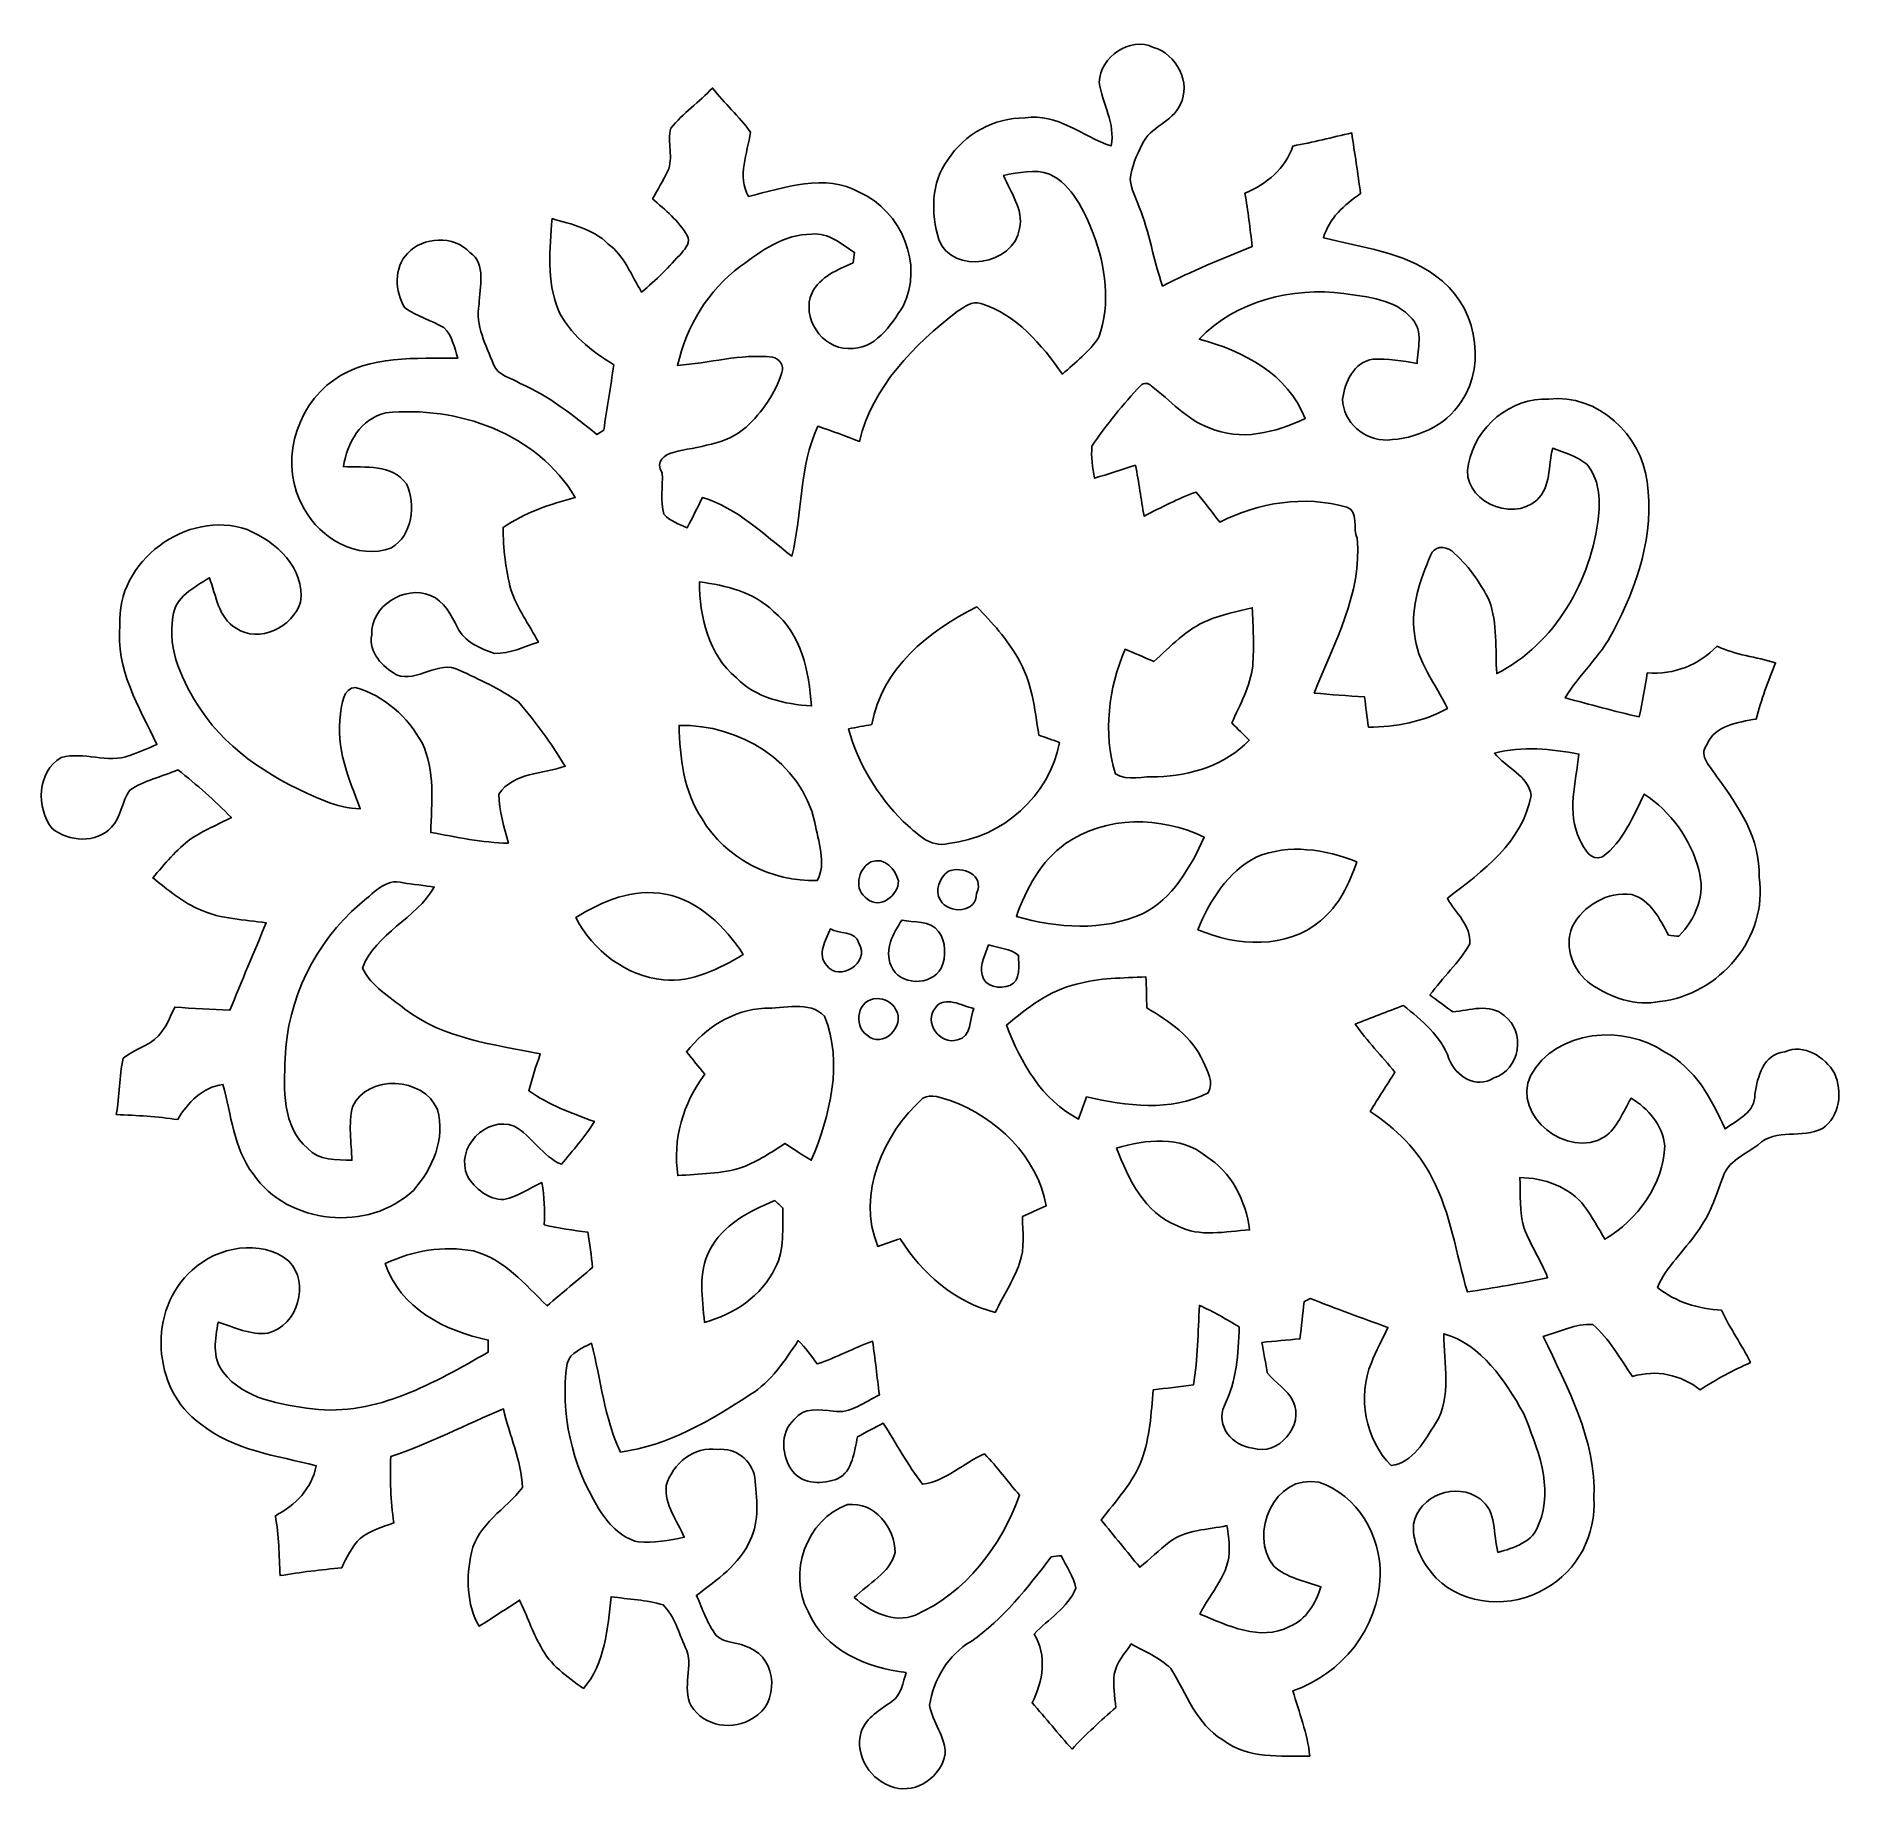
# Model space of a CAD drawing. Header units: centimetres. Extents: x -10.1 to 9.6, y -9.6 to 9.6.
import ezdxf

# ---------------------------------------------------------------- set-up
doc = ezdxf.new("R2010")
doc.units = ezdxf.units.CM
doc.header["$MEASUREMENT"] = 0
doc.layers.add('Camada 1', color=7, linetype='Continuous')

msp = doc.modelspace()

# ---------------------------------------------------------------- linework, layer by layer
at = {"layer": 'Camada 1'}
for points, knots in [([(1.51624, 9.06674), (1.52647, 9.3405), (1.85173, 9.56769), (2.10785, 9.44492), (2.10785, 9.44492), (2.35973, 9.3719), (2.52483, 9.05863), (2.39995, 8.81803), (2.39995, 8.81803), (2.31069, 8.62859), (2.07081, 8.57744), (1.98402, 8.388), (1.98402, 8.388), (1.92546, 8.26664), (1.86725, 8.14), (1.85491, 8.00453), (1.85491, 8.00453), (1.86267, 7.89764), (1.91735, 7.80168), (1.95263, 7.70255), (1.95263, 7.70255), (2.06551, 7.4235), (2.10714, 7.12294), (2.20839, 6.84071), (2.20839, 6.84071), (2.52589, 7.00123), (2.85256, 7.14269), (3.18488, 7.2704), (3.18488, 7.2704), (3.16336, 7.46548), (3.13972, 7.66022), (3.10621, 7.85354), (3.10621, 7.85354), (3.34151, 7.95267), (3.54894, 8.11918), (3.62973, 8.3686), (3.62973, 8.3686), (3.84528, 8.40881), (4.05765, 8.46385), (4.27179, 8.51147), (4.27179, 8.51147), (4.30389, 8.29098), (4.33846, 8.07085), (4.36774, 7.84966), (4.36774, 7.84966), (4.19135, 7.72619), (4.02414, 7.5819), (3.96346, 7.36776), (3.96346, 7.36776), (4.38009, 7.26123), (4.83129, 7.21572), (5.18689, 6.95078), (5.18689, 6.95078), (5.61516, 6.66115), (5.76051, 6.0071), (5.46488, 5.57601), (5.46488, 5.57601), (5.29343, 5.30789), (4.96817, 5.17384), (4.65984, 5.16043), (4.65984, 5.16043), (4.4136, 5.1502), (4.17371, 5.35658), (4.17266, 5.60529), (4.17266, 5.60529), (4.19206, 5.79226), (4.29754, 6.0138), (4.50321, 6.04097), (4.50321, 6.04097), (4.66549, 6.0519), (4.82635, 6.02192), (4.98581, 5.99687), (4.98581, 5.99687), (4.98828, 6.15809), (5.05601, 6.34965), (4.93007, 6.48194), (4.93007, 6.48194), (4.74945, 6.70172), (4.44324, 6.7183), (4.18465, 6.76099), (4.18465, 6.76099), (3.62726, 6.83154), (3.00214, 6.68126), (2.60809, 6.26216), (2.60809, 6.26216), (3.08328, 6.13198), (3.57928, 5.88116), (3.76238, 5.39433), (3.76238, 5.39433), (3.4417, 5.24122), (3.054, 5.14244), (2.71674, 5.29308), (2.71674, 5.29308), (2.46592, 5.3848), (2.29059, 5.59541), (2.08245, 5.75204), (2.08245, 5.75204), (2.05317, 5.78203), (2.00025, 5.79014), (1.97097, 5.75628), (1.97097, 5.75628), (1.77659, 5.54955), (1.59314, 5.33047), (1.43686, 5.09411), (1.43686, 5.09411), (1.42628, 4.97664), (1.44286, 4.85951), (1.46368, 4.74451), (1.46368, 4.74451), (1.61396, 4.78649), (1.76142, 4.83976), (1.91135, 4.88421), (1.91135, 4.88421), (1.95016, 4.70076), (1.97273, 4.5145), (2.00519, 4.32999), (2.00519, 4.32999), (2.19181, 4.42348), (2.37737, 4.52191), (2.57457, 4.59281), (2.57457, 4.59281), (2.66206, 4.48451), (2.74708, 4.37374), (2.83281, 4.26367), (2.83281, 4.26367), (3.25296, 4.4771), (3.75991, 4.56177), (4.21675, 4.42666), (4.21675, 4.42666), (4.34975, 4.39279), (4.2799, 4.18077), (4.33176, 4.08764), (4.33176, 4.08764), (4.38609, 3.48262), (4.07388, 2.94252), (3.86221, 2.39889), (3.86221, 2.39889), (4.0446, 2.38231), (4.22769, 2.36926), (4.41113, 2.35691), (4.41113, 2.35691), (4.42524, 2.24719), (4.439, 2.13748), (4.45311, 2.02741), (4.45311, 2.02741), (4.75262, 2.02847), (5.05107, 2.08527), (5.3153, 2.22956), (5.3153, 2.22956), (5.19007, 2.49978), (4.98122, 2.74108), (4.95547, 3.04835), (4.95547, 3.04835), (4.91631, 3.34222), (5.01756, 3.63538), (5.13221, 3.90102), (5.13221, 3.90102), (5.16431, 4.00368), (5.28567, 4.00791), (5.36222, 3.95146), (5.36222, 3.95146), (5.53403, 3.80189), (5.67055, 3.6135), (5.77215, 3.40995), (5.77215, 3.40995), (5.86246, 3.15348), (5.83883, 2.87867), (5.85329, 2.61161), (5.85329, 2.61161), (6.49005, 2.9337), (6.88834, 3.63114), (6.96419, 4.32823), (6.96419, 4.32823), (6.98712, 4.52049), (6.96913, 4.74451), (6.83542, 4.89585), (6.83542, 4.89585), (6.72959, 4.9851), (6.59271, 5.02285), (6.46571, 5.07048), (6.46571, 5.07048), (6.41244, 4.88315), (6.45054, 4.64432), (6.28968, 4.50568), (6.28968, 4.50568), (6.01874, 4.25379), (5.455, 4.50709), (5.54531, 4.89903), (5.54531, 4.89903), (5.62257, 5.30331), (6.00569, 5.62716), (6.42197, 5.60634), (6.42197, 5.60634), (6.9536, 5.66879), (7.43303, 5.21723), (7.49512, 4.70676), (7.49512, 4.70676), (7.57978, 4.1342), (7.38752, 3.56976), (7.12294, 3.07058), (7.12294, 3.07058), (6.99029, 2.80035), (6.75005, 2.60491), (6.60118, 2.34562), (6.60118, 2.34562), (6.8707, 2.27789), (7.13705, 2.19675), (7.40975, 2.14136), (7.40975, 2.14136), (7.44502, 2.29905), (7.47042, 2.45886), (7.49688, 2.61832), (7.49688, 2.61832), (7.78828, 2.59927), (8.06062, 2.70193), (8.25818, 2.91218), (8.25818, 2.91218), (8.45891, 2.8127), (8.68468, 2.79541), (8.8967, 2.72944), (8.8967, 2.72944), (8.81733, 2.52801), (8.73795, 2.32622), (8.68433, 2.11596), (8.68433, 2.11596), (8.48925, 2.07821), (8.23313, 2.0507), (8.1467, 1.8355), (8.1467, 1.8355), (8.04863, 1.70639), (8.19679, 1.58891), (8.25676, 1.48519), (8.25676, 1.48519), (8.49313, 1.16311), (8.73407, 0.80998), (8.71608, 0.38911), (8.71608, 0.38911), (8.82086, -0.26635), (8.27652, -0.89888), (7.63341, -0.96626), (7.63341, -0.96626), (7.36847, -1.02306), (7.09718, -0.92498), (6.88058, -0.77611), (6.88058, -0.77611), (6.68902, -0.64241), (6.58495, -0.37465), (6.67844, -0.1524), (6.67844, -0.1524), (6.79485, 0.08149), (7.06473, 0.23707), (7.3272, 0.20108), (7.3272, 0.20108), (7.53322, 0.14041), (7.63411, -0.06703), (7.72866, -0.24201), (7.72866, -0.24201), (7.75688, -0.24518), (7.81297, -0.25188), (7.84084, -0.25541), (7.84084, -0.25541), (8.02746, -0.06315), (8.13576, 0.19967), (8.0585, 0.47131), (8.0585, 0.47131), (7.97101, 0.80469), (7.75123, 1.10666), (7.46443, 1.29752), (7.46443, 1.29752), (7.33884, 1.05445), (7.2383, 0.77646), (7.00652, 0.61278), (7.00652, 0.61278), (6.87987, 0.5528), (6.80544, 0.70732), (6.75993, 0.79904), (6.75993, 0.79904), (6.616, 1.0989), (6.71724, 1.42134), (6.75076, 1.73284), (6.75076, 1.73284), (6.44843, 1.78929), (6.13093, 1.82386), (5.83036, 1.74237), (5.83036, 1.74237), (5.95559, 1.58538), (6.20148, 1.49507), (6.22865, 1.28235), (6.22865, 1.28235), (6.14257, 0.78176), (5.6963, 0.44732), (5.31495, 0.15946), (5.31495, 0.15946), (5.4042, -0.00247), (5.57671, -0.13511), (5.55907, -0.3369), (5.55907, -0.3369), (5.44548, -0.5461), (5.26239, -0.70344), (5.12516, -0.89535), (5.12516, -0.89535), (5.18724, -0.94156), (5.31142, -1.03399), (5.37351, -1.08056), (5.37351, -1.08056), (5.55625, -1.06327), (5.77744, -0.98037), (5.93549, -1.12007), (5.93549, -1.12007), (6.1722, -1.29364), (6.11011, -1.71379), (5.8226, -1.80093), (5.8226, -1.80093), (5.62539, -1.92405), (5.40561, -1.78118), (5.33259, -1.59279), (5.33259, -1.59279), (5.24616, -1.34161), (5.03343, -1.17263), (4.83658, -1.01071), (4.83658, -1.01071), (4.65914, -1.07562), (4.4831, -1.14406), (4.30777, -1.21426), (4.30777, -1.21426), (4.44112, -1.39771), (4.59846, -1.56245), (4.74239, -1.73778), (4.74239, -1.73778), (4.65314, -1.88066), (4.5593, -2.02106), (4.47428, -2.16676), (4.47428, -2.16676), (4.75227, -2.35197), (5.00063, -2.58974), (5.14809, -2.89384), (5.14809, -2.89384), (5.35552, -3.27907), (5.40879, -3.72145), (5.53332, -4.13597), (5.53332, -4.13597), (5.82613, -4.09152), (6.11858, -4.04283), (6.40856, -3.98145), (6.40856, -3.98145), (6.33977, -3.79448), (6.22476, -3.62903), (6.15245, -3.44417), (6.15245, -3.44417), (6.09953, -3.26425), (6.11505, -3.07305), (6.10517, -2.88784), (6.10517, -2.88784), (6.36976, -2.89137), (6.64845, -2.98662), (6.8132, -3.20322), (6.8132, -3.20322), (6.89504, -3.31717), (6.96313, -3.44064), (7.03439, -3.56164), (7.03439, -3.56164), (7.3907, -3.34927), (7.67045, -2.96474), (7.68879, -2.54141), (7.68879, -2.54141), (7.66304, -2.31987), (7.50888, -2.13148), (7.31943, -2.02283), (7.31943, -2.02283), (7.23336, -2.16888), (7.17338, -2.3428), (7.0298, -2.44404), (7.0298, -2.44404), (6.63187, -2.69064), (6.01874, -2.21862), (6.22335, -1.77624), (6.22335, -1.77624), (6.50099, -1.27353), (7.24394, -1.20897), (7.6895, -1.51941), (7.6895, -1.51941), (8.02076, -1.69404), (8.19856, -2.03024), (8.34602, -2.35726), (8.34602, -2.35726), (8.47937, -2.25496), (8.67939, -2.17664), (8.66987, -1.97626), (8.66987, -1.97626), (8.69985, -1.78964), (8.76476, -1.53846), (8.99619, -1.51589), (8.99619, -1.51589), (9.2075, -1.4224), (9.43434, -1.57092), (9.53911, -1.75013), (9.53911, -1.75013), (9.63083, -1.94733), (9.59944, -2.22568), (9.40682, -2.35091), (9.40682, -2.35091), (9.18951, -2.47191), (8.90164, -2.34244), (8.70726, -2.52942), (8.70726, -2.52942), (8.57003, -2.63313), (8.37424, -2.70757), (8.32026, -2.88608), (8.32026, -2.88608), (8.24301, -3.09386), (8.17563, -3.31047), (8.03663, -3.48686), (8.03663, -3.48686), (7.89975, -3.69217), (7.70396, -3.85516), (7.60695, -4.08693), (7.60695, -4.08693), (7.80733, -4.2485), (8.05074, -4.318), (8.3051, -4.33529), (8.3051, -4.33529), (8.39788, -4.53284), (8.5277, -4.70958), (8.62189, -4.90643), (8.62189, -4.90643), (8.4328, -4.99286), (8.24795, -5.08776), (8.07544, -5.20383), (8.07544, -5.20383), (7.86271, -5.04014), (7.59319, -4.97805), (7.33566, -5.05883), (7.33566, -5.05883), (7.19984, -4.86586), (7.08484, -4.64608), (6.90139, -4.49263), (6.90139, -4.49263), (6.71407, -4.47746), (6.53909, -4.57553), (6.36094, -4.62068), (6.36094, -4.62068), (6.62164, -5.17843), (6.94231, -5.74781), (6.9148, -6.38528), (6.9148, -6.38528), (6.94373, -6.77721), (6.73453, -7.18573), (6.38457, -7.37235), (6.38457, -7.37235), (6.02121, -7.59672), (5.50263, -7.56461), (5.19289, -7.26052), (5.19289, -7.26052), (5.0486, -7.10106), (4.9336, -6.89257), (4.94453, -6.67173), (4.94453, -6.67173), (4.99639, -6.356), (5.42255, -6.2036), (5.67161, -6.3948), (5.67161, -6.3948), (5.85823, -6.52851), (5.81237, -6.78145), (5.86634, -6.9783), (5.86634, -6.9783), (6.04203, -6.93032), (6.25299, -6.86541), (6.31331, -6.6675), (6.31331, -6.6675), (6.48088, -6.2671), (6.29426, -5.83494), (6.14574, -5.45818), (6.14574, -5.45818), (5.94572, -5.10646), (5.68854, -4.7117), (5.27791, -4.59211), (5.27791, -4.59211), (5.26874, -4.92125), (5.37563, -5.27332), (5.18407, -5.57213), (5.18407, -5.57213), (5.06906, -5.75804), (4.93854, -5.99969), (4.70218, -6.03109), (4.70218, -6.03109), (4.41889, -5.74322), (4.33282, -5.28144), (4.48592, -4.9082), (4.48592, -4.9082), (4.53954, -4.77696), (4.60693, -4.65173), (4.66654, -4.52332), (4.66654, -4.52332), (4.38221, -4.42066), (4.09822, -4.31871), (3.81811, -4.20582), (3.81811, -4.20582), (3.80153, -4.21534), (3.76873, -4.23404), (3.75214, -4.24321), (3.75214, -4.24321), (3.73662, -4.37762), (3.72251, -4.51344), (3.70664, -4.64855), (3.70664, -4.64855), (3.56764, -4.66055), (3.429, -4.67325), (3.29071, -4.68736), (3.29071, -4.68736), (3.30553, -4.77026), (3.33551, -4.93607), (3.35033, -5.01897), (3.35033, -5.01897), (3.435, -5.12974), (3.57082, -5.19994), (3.63149, -5.32977), (3.63149, -5.32977), (3.76096, -5.58871), (3.46781, -5.93408), (3.19017, -5.84024), (3.19017, -5.84024), (2.97498, -5.82013), (2.78059, -5.59929), (2.88184, -5.37633), (2.88184, -5.37633), (3.01872, -5.11034), (3.03177, -4.81013), (3.04483, -4.51732), (3.04483, -4.51732), (2.90195, -4.43512), (2.76154, -4.34869), (2.60985, -4.28378), (2.60985, -4.28378), (2.59151, -4.57341), (2.59644, -4.86481), (2.54353, -5.15126), (2.54353, -5.15126), (2.39783, -5.16996), (2.25143, -5.18654), (2.10608, -5.20488), (2.10608, -5.20488), (2.08209, -5.45994), (2.06975, -5.72241), (1.98155, -5.96618), (1.98155, -5.96618), (1.8856, -6.21806), (1.69792, -6.41385), (1.53741, -6.62481), (1.53741, -6.62481), (1.67781, -6.79662), (1.81857, -6.96842), (1.95933, -7.14058), (1.95933, -7.14058), (2.06939, -7.05238), (2.16994, -6.9529), (2.28106, -6.86611), (2.28106, -6.86611), (2.45851, -6.72606), (2.69946, -6.73312), (2.91006, -6.68549), (2.91006, -6.68549), (2.92135, -6.76663), (2.93934, -6.84848), (2.93441, -6.93138), (2.93441, -6.93138), (2.94958, -7.21325), (2.72733, -7.41398), (2.61479, -7.6514), (2.61479, -7.6514), (2.91359, -7.77346), (3.27413, -7.95479), (3.59093, -7.78722), (3.59093, -7.78722), (3.77966, -7.71349), (3.87632, -7.53357), (3.93488, -7.35401), (3.93488, -7.35401), (3.7592, -7.29333), (3.562, -7.25629), (3.42053, -7.12717), (3.42053, -7.12717), (3.14043, -6.78074), (3.42865, -6.11681), (3.9116, -6.21242), (3.9116, -6.21242), (4.33529, -6.34577), (4.59211, -6.80297), (4.58258, -7.23336), (4.58258, -7.23336), (4.56883, -7.7978), (4.16207, -8.31391), (3.62903, -8.48748), (3.62903, -8.48748), (3.69499, -8.7242), (3.79095, -8.9535), (3.81388, -9.20045), (3.81388, -9.20045), (3.49144, -9.20115), (3.13761, -9.23255), (2.86456, -9.02406), (2.86456, -9.02406), (2.57281, -8.85084), (2.46839, -8.51711), (2.29764, -8.24653), (2.29764, -8.24653), (2.17664, -8.12518), (2.01295, -8.05991), (1.86549, -7.97736), (1.86549, -7.97736), (1.79564, -8.08073), (1.70427, -8.1788), (1.68099, -8.3058), (1.68099, -8.3058), (1.66829, -8.42716), (1.68028, -8.55028), (1.69863, -8.67057), (1.69863, -8.67057), (1.53106, -8.81345), (1.37089, -8.96479), (1.2192, -9.1246), (1.2192, -9.1246), (1.07103, -8.95844), (0.93098, -8.78558), (0.78352, -8.61942), (0.78352, -8.61942), (0.90558, -8.38306), (0.9465, -8.10507), (0.80786, -7.86871), (0.80786, -7.86871), (0.9592, -7.70678), (1.17404, -7.5819), (1.26118, -7.36953), (1.26118, -7.36953), (1.23931, -7.24006), (1.15499, -7.13105), (1.10137, -7.01393), (1.10137, -7.01393), (1.07386, -7.0171), (1.01953, -7.0231), (0.99236, -7.02628), (0.99236, -7.02628), (0.73589, -7.36424), (0.47096, -7.70573), (0.11783, -7.94879), (0.11783, -7.94879), (-0.13053, -8.0959), (-0.29281, -8.36471), (-0.33479, -8.64694), (-0.33479, -8.64694), (-0.30621, -8.83073), (-0.15875, -8.98596), (-0.16616, -9.17751), (-0.16616, -9.17751), (-0.2032, -9.42164), (-0.47449, -9.6132), (-0.71967, -9.54264), (-0.71967, -9.54264), (-0.97296, -9.47702), (-1.15923, -9.19762), (-1.08126, -8.93727), (-1.08126, -8.93727), (-1.02729, -8.77641), (-0.86854, -8.69597), (-0.74189, -8.60072), (-0.74189, -8.60072), (-0.64311, -8.5277), (-0.62406, -8.39823), (-0.5909, -8.28851), (-0.5909, -8.28851), (-1.02129, -8.23842), (-1.48237, -8.04757), (-1.66123, -7.62176), (-1.66123, -7.62176), (-1.88454, -7.2069), (-1.68169, -6.61458), (-1.22943, -6.45725), (-1.22943, -6.45725), (-0.9338, -6.4202), (-0.71226, -6.71089), (-0.71049, -6.98112), (-0.71049, -6.98112), (-0.76764, -7.20584), (-1.00506, -7.31555), (-1.15711, -7.47219), (-1.15711, -7.47219), (-0.97896, -7.62847), (-0.72743, -7.75617), (-0.4893, -7.66233), (-0.4893, -7.66233), (0.05786, -7.42103), (0.45085, -6.90915), (0.64699, -6.35388), (0.64699, -6.35388), (0.51647, -6.20642), (0.40287, -6.04414), (0.26564, -5.90338), (0.26564, -5.90338), (0.03493, -5.99405), (-0.14993, -6.20501), (-0.41346, -6.23394), (-0.41346, -6.23394), (-0.5715, -6.02227), (-0.69815, -5.79085), (-0.83996, -5.5686), (-0.83996, -5.5686), (-0.9331, -5.61834), (-1.02658, -5.66632), (-1.11972, -5.71571), (-1.11972, -5.71571), (-1.15993, -5.87446), (-1.16981, -6.09071), (-1.33879, -6.17502), (-1.33879, -6.17502), (-1.49543, -6.2357), (-1.71344, -6.23993), (-1.82845, -6.09671), (-1.82845, -6.09671), (-1.95016, -5.93196), (-1.97556, -5.67302), (-1.81081, -5.52662), (-1.81081, -5.52662), (-1.71274, -5.38939), (-1.52964, -5.42184), (-1.38571, -5.43701), (-1.38571, -5.43701), (-1.19803, -5.46911), (-1.04246, -5.33365), (-0.8823, -5.26027), (-0.8823, -5.26027), (-0.9077, -5.06448), (-0.92816, -4.86833), (-0.95744, -4.67325), (-0.95744, -4.67325), (-1.16205, -4.74839), (-1.35431, -4.85352), (-1.56175, -4.92125), (-1.56175, -4.92125), (-1.62525, -4.8327), (-1.69086, -4.74486), (-1.76812, -4.66725), (-1.76812, -4.66725), (-1.91629, -4.88491), (-2.06128, -5.11704), (-2.29235, -5.25639), (-2.29235, -5.25639), (-2.72133, -5.53861), (-3.18982, -5.81307), (-3.70699, -5.88328), (-3.70699, -5.88328), (-3.88761, -5.50933), (-3.91901, -5.09164), (-4.02484, -4.69547), (-4.02484, -4.69547), (-4.12433, -4.7498), (-4.25521, -4.79496), (-4.28978, -4.91631), (-4.28978, -4.91631), (-4.37021, -5.461), (-4.2358, -6.02368), (-3.95146, -6.49076), (-3.95146, -6.49076), (-3.85233, -6.65551), (-3.70981, -6.81955), (-3.51367, -6.86435), (-3.51367, -6.86435), (-3.34504, -6.87423), (-3.17571, -6.85059), (-3.01131, -6.8132), (-3.01131, -6.8132), (-3.08822, -6.6287), (-3.23215, -6.46289), (-3.20781, -6.24875), (-3.20781, -6.24875), (-3.14008, -6.01204), (-2.90266, -5.81343), (-2.64689, -5.85505), (-2.64689, -5.85505), (-2.45674, -5.83177), (-2.2733, -5.97465), (-2.24331, -6.16056), (-2.24331, -6.16056), (-2.21897, -6.38493), (-2.18899, -6.63399), (-2.29164, -6.8446), (-2.29164, -6.8446), (-2.40736, -7.11024), (-2.65536, -7.27675), (-2.87831, -7.44714), (-2.87831, -7.44714), (-2.81411, -7.59601), (-2.75978, -7.753), (-2.66418, -7.88564), (-2.66418, -7.88564), (-2.56716, -7.97666), (-2.41229, -7.95655), (-2.29764, -8.02005), (-2.29764, -8.02005), (-1.99566, -8.14246), (-1.97309, -8.63212), (-2.25778, -8.78346), (-2.25778, -8.78346), (-2.47615, -8.93022), (-2.79506, -8.87977), (-2.93723, -8.65223), (-2.93723, -8.65223), (-3.04412, -8.45397), (-2.89948, -8.21231), (-3.00108, -8.01088), (-3.00108, -8.01088), (-3.07411, -7.85671), (-3.11644, -7.67398), (-3.24097, -7.55121), (-3.24097, -7.55121), (-3.42477, -7.49688), (-3.62021, -7.48806), (-3.80965, -7.46266), (-3.80965, -7.46266), (-3.84881, -7.80415), (-3.87244, -8.19221), (-4.11233, -8.46314), (-4.11233, -8.46314), (-4.29084, -8.3372), (-4.47816, -8.20385), (-4.578, -8.00347), (-4.578, -8.00347), (-4.67325, -7.84366), (-4.72616, -7.6648), (-4.80942, -7.49935), (-4.80942, -7.49935), (-4.95512, -7.59566), (-5.10187, -7.68985), (-5.24863, -7.78404), (-5.24863, -7.78404), (-5.3908, -7.54521), (-5.39044, -7.24429), (-5.33471, -6.98006), (-5.33471, -6.98006), (-5.26133, -6.66574), (-4.96041, -6.50593), (-4.77626, -6.27133), (-4.77626, -6.27133), (-4.78861, -5.97606), (-4.92337, -5.69913), (-4.98404, -5.41232), (-4.98404, -5.41232), (-5.39644, -5.5813), (-5.79155, -5.79085), (-6.21489, -5.93302), (-6.21489, -5.93302), (-6.22265, -6.17396), (-6.21947, -6.41632), (-6.17996, -6.6548), (-6.17996, -6.6548), (-6.30626, -6.70172), (-6.43925, -6.74088), (-6.5472, -6.82484), (-6.5472, -6.82484), (-6.63963, -6.9148), (-6.69396, -7.03263), (-6.74935, -7.14657), (-6.74935, -7.14657), (-6.97477, -7.16739), (-7.19914, -7.19455), (-7.42209, -7.23195), (-7.42209, -7.23195), (-7.43162, -7.01287), (-7.4355, -6.7938), (-7.4736, -6.57754), (-7.4736, -6.57754), (-7.25135, -6.46183), (-7.07849, -6.28333), (-7.02698, -6.0325), (-7.02698, -6.0325), (-7.46125, -5.92067), (-7.93009, -5.86775), (-8.29063, -5.57389), (-8.29063, -5.57389), (-8.82191, -5.20241), (-8.87271, -4.32188), (-8.37988, -3.89714), (-8.37988, -3.89714), (-8.1093, -3.64208), (-7.62917, -3.55141), (-7.3272, -3.79906), (-7.3272, -3.79906), (-7.09154, -4.03719), (-7.22948, -4.5018), (-7.55438, -4.5847), (-7.55438, -4.5847), (-7.74735, -4.6101), (-7.92092, -4.52191), (-8.09766, -4.46476), (-8.09766, -4.46476), (-8.12871, -4.64785), (-8.16857, -4.84893), (-8.04439, -5.01015), (-8.04439, -5.01015), (-7.81615, -5.31178), (-7.41574, -5.36116), (-7.0672, -5.41267), (-7.0672, -5.41267), (-6.37081, -5.49663), (-5.7337, -5.1241), (-5.15338, -4.7946), (-5.15338, -4.7946), (-5.15267, -4.7498), (-5.15161, -4.70535), (-5.15056, -4.6609), (-5.15056, -4.6609), (-5.61834, -4.56706), (-6.12034, -4.30742), (-6.2738, -3.82482), (-6.2738, -3.82482), (-5.9757, -3.68618), (-5.63951, -3.62691), (-5.31319, -3.689), (-5.31319, -3.689), (-4.97558, -3.7779), (-4.75015, -4.05483), (-4.50921, -4.2866), (-4.50921, -4.2866), (-4.34375, -4.14831), (-4.18006, -4.00826), (-4.01426, -3.87068), (-4.01426, -3.87068), (-4.02449, -3.74015), (-4.04036, -3.61103), (-4.06471, -3.48262), (-4.06471, -3.48262), (-4.22451, -3.46428), (-4.38362, -3.44241), (-4.53954, -3.40325), (-4.53954, -3.40325), (-4.53708, -3.24944), (-4.53355, -3.09421), (-4.56706, -2.94358), (-4.56706, -2.94358), (-4.70394, -3.00531), (-4.82953, -3.09809), (-4.97911, -3.12702), (-4.97911, -3.12702), (-5.14562, -3.13267), (-5.29872, -3.00955), (-5.37633, -2.87091), (-5.37633, -2.87091), (-5.51956, -2.56963), (-5.16925, -2.20663), (-4.86798, -2.32728), (-4.86798, -2.32728), (-4.67148, -2.43452), (-4.56424, -2.65536), (-4.35257, -2.74355), (-4.35257, -2.74355), (-4.22769, -2.59151), (-4.0954, -2.4444), (-3.99168, -2.27683), (-3.99168, -2.27683), (-4.24039, -2.18793), (-4.49086, -2.09303), (-4.70817, -1.94028), (-4.70817, -1.94028), (-4.67325, -1.80411), (-4.62915, -1.67111), (-4.58294, -1.53882), (-4.58294, -1.53882), (-5.09023, -1.43369), (-5.63421, -1.37513), (-6.06002, -1.05057), (-6.06002, -1.05057), (-6.22335, -0.91652), (-6.43114, -0.79975), (-6.52251, -0.60113), (-6.52251, -0.60113), (-6.37893, -0.21766), (-5.93619, -0.06632), (-5.7404, 0.28222), (-5.7404, 0.28222), (-5.82436, 0.29351), (-5.99193, 0.31609), (-6.07589, 0.32703), (-6.07589, 0.32703), (-6.27803, 0.38876), (-6.41315, 0.19861), (-6.5525, 0.09666), (-6.5525, 0.09666), (-7.03862, -0.3242), (-7.34589, -0.94403), (-7.36671, -1.58856), (-7.36671, -1.58856), (-7.3787, -1.92264), (-7.40551, -2.32869), (-7.12117, -2.57034), (-7.12117, -2.57034), (-6.99982, -2.70651), (-6.80403, -2.69275), (-6.63857, -2.69875), (-6.63857, -2.69875), (-6.64245, -2.50472), (-6.6802, -2.30434), (-6.63187, -2.11455), (-6.63187, -2.11455), (-6.46889, -1.75683), (-5.85435, -1.78788), (-5.70618, -2.14559), (-5.70618, -2.14559), (-5.61199, -2.46592), (-5.76016, -2.79012), (-5.96759, -3.02824), (-5.96759, -3.02824), (-6.4576, -3.48827), (-7.33425, -3.40642), (-7.71666, -2.84868), (-7.71666, -2.84868), (-7.9315, -2.56505), (-7.95338, -2.20204), (-8.04651, -1.87078), (-8.04651, -1.87078), (-8.27123, -1.90571), (-8.43174, -2.06834), (-8.53934, -2.25601), (-8.53934, -2.25601), (-8.76124, -2.22109), (-8.98525, -2.20945), (-9.20962, -2.19992), (-9.20962, -2.19992), (-9.17046, -1.99743), (-9.18245, -1.78576), (-9.13271, -1.58644), (-9.13271, -1.58644), (-9.017, -1.48696), (-8.85402, -1.45662), (-8.74995, -1.3402), (-8.74995, -1.3402), (-8.66422, -1.25271), (-8.62471, -1.13453), (-8.57074, -1.02764), (-8.57074, -1.02764), (-8.37071, -1.04175), (-8.17033, -1.05304), (-7.96996, -1.06257), (-7.96996, -1.06257), (-7.84013, -0.74366), (-7.70784, -0.42545), (-7.57273, -0.10866), (-7.57273, -0.10866), (-7.81262, -0.07091), (-8.06662, -0.07091), (-8.29098, 0.03387), (-8.29098, 0.03387), (-8.48536, 0.11501), (-8.64764, 0.25224), (-8.81027, 0.38276), (-8.81027, 0.38276), (-8.68151, 0.5334), (-8.55451, 0.68933), (-8.39505, 0.80892), (-8.39505, 0.80892), (-8.25465, 0.89853), (-8.10154, 0.96591), (-7.95338, 1.04105), (-7.95338, 1.04105), (-8.13682, 1.22626), (-8.33226, 1.39876), (-8.53616, 1.56104), (-8.53616, 1.56104), (-8.71008, 1.48519), (-8.90588, 1.44815), (-9.06321, 1.33914), (-9.06321, 1.33914), (-9.14823, 1.21638), (-9.15564, 1.0481), (-9.26183, 0.93592), (-9.26183, 0.93592), (-9.42446, 0.75459), (-9.72961, 0.77611), (-9.90988, 0.9204), (-9.90988, 0.9204), (-10.08415, 1.14794), (-10.07604, 1.53882), (-9.81005, 1.69545), (-9.81005, 1.69545), (-9.56733, 1.76565), (-9.3031, 1.62384), (-9.06216, 1.71909), (-9.06216, 1.71909), (-8.96091, 1.7526), (-8.86319, 1.79529), (-8.76547, 1.83762), (-8.76547, 1.83762), (-8.96267, 2.24755), (-9.21844, 2.66453), (-9.16975, 3.13972), (-9.16975, 3.13972), (-9.21526, 3.83223), (-8.43562, 4.41325), (-7.78122, 4.18218), (-7.78122, 4.18218), (-7.46654, 4.05518), (-7.14516, 3.76061), (-7.19914, 3.39019), (-7.19914, 3.39019), (-7.28521, 3.11856), (-7.65246, 2.93899), (-7.90152, 3.1055), (-7.90152, 3.1055), (-8.09801, 3.22227), (-8.11883, 3.46251), (-8.19362, 3.65689), (-8.19362, 3.65689), (-8.35625, 3.55283), (-8.5725, 3.44558), (-8.59155, 3.23074), (-8.59155, 3.23074), (-8.6547, 2.86385), (-8.48466, 2.51989), (-8.29028, 2.22321), (-8.29028, 2.22321), (-7.97137, 1.73849), (-7.45349, 1.43404), (-6.92785, 1.21885), (-6.92785, 1.21885), (-6.8072, 1.16875), (-6.67773, 1.14159), (-6.54685, 1.13736), (-6.54685, 1.13736), (-6.67209, 1.46756), (-6.82272, 1.80587), (-6.7624, 2.16958), (-6.7624, 2.16958), (-6.75323, 2.26095), (-6.73347, 2.46168), (-6.59871, 2.45921), (-6.59871, 2.45921), (-6.2865, 2.37067), (-6.02721, 2.13713), (-5.87304, 1.85491), (-5.87304, 1.85491), (-5.72629, 1.55293), (-5.77003, 1.20333), (-5.77885, 0.87842), (-5.77885, 0.87842), (-5.49839, 0.82832), (-5.21723, 0.76659), (-4.93113, 0.75988), (-4.93113, 0.75988), (-4.97346, 0.93698), (-5.03484, 1.1116), (-5.03449, 1.29611), (-5.03449, 1.29611), (-4.88209, 1.53458), (-4.54907, 1.51448), (-4.3113, 1.59985), (-4.3113, 1.59985), (-4.45982, 1.84856), (-4.63303, 2.08351), (-4.82177, 2.30329), (-4.82177, 2.30329), (-5.02109, 2.44581), (-5.24757, 2.54635), (-5.46911, 2.64971), (-5.46911, 2.64971), (-5.69101, 2.76507), (-5.92631, 2.5079), (-6.15103, 2.5968), (-6.15103, 2.5968), (-6.30343, 2.68817), (-6.45795, 2.83598), (-6.42267, 3.0353), (-6.42267, 3.0353), (-6.43326, 3.34751), (-6.06531, 3.58105), (-5.78026, 3.46463), (-5.78026, 3.46463), (-5.6321, 3.40113), (-5.55449, 3.25085), (-5.48534, 3.11432), (-5.48534, 3.11432), (-5.41232, 2.95663), (-5.23522, 2.88466), (-5.08106, 2.83175), (-5.08106, 2.83175), (-4.9149, 2.8261), (-4.75897, 2.90301), (-4.6041, 2.95557), (-4.6041, 2.95557), (-4.70429, 3.14607), (-4.83588, 3.32211), (-4.90291, 3.52778), (-4.90291, 3.52778), (-4.96217, 3.74862), (-4.98828, 3.97757), (-4.98793, 4.20617), (-4.98793, 4.20617), (-4.74874, 4.36598), (-4.47746, 4.46229), (-4.20123, 4.53355), (-4.20123, 4.53355), (-4.61328, 5.23275), (-5.49134, 5.53967), (-6.26921, 5.45641), (-6.26921, 5.45641), (-6.5472, 5.39009), (-6.68831, 5.13292), (-6.73065, 4.87045), (-6.73065, 4.87045), (-6.49499, 4.85846), (-6.19936, 4.90291), (-6.04273, 4.68171), (-6.04273, 4.68171), (-5.93654, 4.45558), (-5.97817, 4.1208), (-6.20677, 3.98427), (-6.20677, 3.98427), (-6.57719, 3.84493), (-6.98253, 4.08587), (-7.16068, 4.41078), (-7.16068, 4.41078), (-7.43409, 4.86904), (-7.26899, 5.51392), (-6.83613, 5.81378), (-6.83613, 5.81378), (-6.44419, 6.09565), (-5.93796, 6.04661), (-5.48111, 6.05367), (-5.48111, 6.05367), (-5.52309, 6.16726), (-5.54249, 6.30096), (-5.63421, 6.38704), (-5.63421, 6.38704), (-5.77356, 6.46606), (-5.9309, 6.51087), (-6.06213, 6.60435), (-6.06213, 6.60435), (-6.16938, 6.7811), (-6.1842, 7.04074), (-6.0325, 7.19631), (-6.0325, 7.19631), (-5.8614, 7.38046), (-5.52591, 7.39705), (-5.35058, 7.20796), (-5.35058, 7.20796), (-5.16855, 7.07813), (-5.24686, 6.83154), (-5.25039, 6.64175), (-5.25039, 6.64175), (-5.29414, 6.40821), (-5.17419, 6.19478), (-5.09305, 5.98523), (-5.09305, 5.98523), (-5.04931, 5.86176), (-4.89867, 5.84059), (-4.80095, 5.77815), (-4.80095, 5.77815), (-4.49086, 5.64268), (-4.22487, 5.43243), (-3.96558, 5.21935), (-3.96558, 5.21935), (-3.94688, 5.23169), (-3.90913, 5.25604), (-3.89043, 5.26838), (-3.89043, 5.26838), (-3.8548, 5.50616), (-3.81776, 5.74322), (-3.7786, 5.98029), (-3.7786, 5.98029), (-4.02484, 6.12951), (-4.26473, 6.31649), (-4.38926, 6.58389), (-4.38926, 6.58389), (-4.51485, 6.89998), (-4.47781, 7.245), (-4.45417, 7.57626), (-4.45417, 7.57626), (-4.24109, 7.51452), (-4.00826, 7.46513), (-3.84457, 7.30285), (-3.84457, 7.30285), (-3.66571, 7.17268), (-3.59128, 6.95572), (-3.47698, 6.77439), (-3.47698, 6.77439), (-3.31788, 6.9028), (-3.17712, 7.05273), (-3.03918, 7.20337), (-3.03918, 7.20337), (-2.99473, 7.25452), (-2.93723, 7.32331), (-2.97886, 7.39352), (-2.97886, 7.39352), (-3.07234, 7.55333), (-3.22227, 7.6701), (-3.35739, 7.79321), (-3.35739, 7.79321), (-3.30165, 7.89199), (-3.24485, 7.99042), (-3.19299, 8.09131), (-3.19299, 8.09131), (-3.12491, 8.23913), (-3.2004, 8.41058), (-3.15842, 8.56262), (-3.15842, 8.56262), (-3.02436, 8.7249), (-2.84939, 8.84978), (-2.70334, 9.00148), (-2.70334, 9.00148), (-2.57563, 8.83285), (-2.413, 8.69209), (-2.28953, 8.52064), (-2.28953, 8.52064), (-2.32198, 8.28746), (-2.43734, 8.04298), (-2.3114, 7.81826), (-2.3114, 7.81826), (-1.92123, 7.91457), (-1.47426, 8.07367), (-1.09714, 7.86236), (-1.09714, 7.86236), (-0.64488, 7.66128), (-0.39441, 7.07214), (-0.62477, 6.62164), (-0.62477, 6.62164), (-0.75812, 6.40715), (-0.93133, 6.1401), (-1.22273, 6.1595), (-1.22273, 6.1595), (-1.51201, 6.15774), (-1.73743, 6.50099), (-1.61784, 6.76769), (-1.61784, 6.76769), (-1.52823, 6.94373), (-1.33844, 7.01851), (-1.16911, 7.09471), (-1.16911, 7.09471), (-1.16558, 7.12294), (-1.15852, 7.17973), (-1.15499, 7.20831), (-1.15499, 7.20831), (-1.29822, 7.29933), (-1.43722, 7.42774), (-1.62278, 7.40622), (-1.62278, 7.40622), (-1.91911, 7.40975), (-2.17205, 7.22348), (-2.39889, 7.05591), (-2.39889, 7.05591), (-2.75308, 6.79626), (-2.98521, 6.39868), (-3.08575, 5.97535), (-3.08575, 5.97535), (-2.73897, 5.99616), (-2.39924, 6.10553), (-2.04929, 6.0646), (-2.04929, 6.0646), (-1.97414, 6.04696), (-1.91558, 5.975), (-1.94698, 5.89668), (-1.94698, 5.89668), (-2.0193, 5.66914), (-2.16182, 5.46206), (-2.33786, 5.30154), (-2.33786, 5.30154), (-2.55411, 5.10469), (-2.8642, 5.09376), (-3.13373, 5.02497), (-3.13373, 5.02497), (-3.22368, 4.99921), (-3.33481, 4.9336), (-3.25155, 4.79919), (-3.25155, 4.79919), (-3.24626, 4.65102), (-3.27272, 4.4958), (-3.23391, 4.34975), (-3.23391, 4.34975), (-3.16724, 4.27426), (-3.0674, 4.24321), (-2.9785, 4.20264), (-2.9785, 4.20264), (-2.92312, 4.31306), (-2.86808, 4.42383), (-2.81234, 4.5339), (-2.81234, 4.5339), (-2.43205, 4.41925), (-2.14524, 4.1275), (-1.83691, 3.89361), (-1.83691, 3.89361), (-1.72191, 4.36139), (-1.76177, 4.86445), (-1.55399, 5.31001), (-1.55399, 5.31001), (-1.40018, 5.26168), (-1.2506, 5.20136), (-1.09961, 5.14456), (-1.09961, 5.14456), (-0.95744, 5.74393), (-0.50624, 6.19866), (-0.03246, 6.56131), (-0.03246, 6.56131), (0.04198, 6.61176), (0.12841, 6.68196), (0.22401, 6.64845), (0.22401, 6.64845), (0.61701, 6.53309), (0.88688, 6.1976), (1.11689, 5.87869), (1.11689, 5.87869), (1.25236, 6.00816), (1.41182, 6.12246), (1.51201, 6.28333), (1.51201, 6.28333), (1.64394, 6.64916), (1.58609, 7.05556), (1.45168, 7.41221), (1.45168, 7.41221), (1.35043, 7.66163), (1.22802, 7.93785), (0.97331, 8.06274), (0.97331, 8.06274), (0.81209, 8.12165), (0.63641, 8.07685), (0.47308, 8.04863), (0.47308, 8.04863), (0.5461, 7.85954), (0.69144, 7.68385), (0.6477, 7.4669), (0.6477, 7.4669), (0.58561, 7.06967), (-0.08396, 6.95643), (-0.23566, 7.34871), (-0.23566, 7.34871), (-0.3175, 7.63235), (-0.32456, 7.97172), (-0.13582, 8.21655), (-0.13582, 8.21655), (0.04128, 8.50089), (0.37218, 8.67904), (0.70661, 8.67445), (0.70661, 8.67445), (1.0601, 8.73619), (1.33068, 8.4702), (1.64536, 8.36895), (1.64536, 8.36895), (1.69792, 8.6166), (1.54623, 8.83003), (1.51624, 9.06674), (1.51624, 9.06674), (1.51624, 9.06674), (1.51624, 9.06674), (1.51624, 9.06674)], [0, 0, 0, 0, 0.00275482, 0.00275482, 0.00275482, 0.00275482, 0.00550964, 0.00550964, 0.00550964, 0.00550964, 0.00826446, 0.00826446, 0.00826446, 0.00826446, 0.01101928, 0.01101928, 0.01101928, 0.01101928, 0.0137741, 0.0137741, 0.0137741, 0.0137741, 0.01652893, 0.01652893, 0.01652893, 0.01652893, 0.01928375, 0.01928375, 0.01928375, 0.01928375, 0.02203857, 0.02203857, 0.02203857, 0.02203857, 0.02479339, 0.02479339, 0.02479339, 0.02479339, 0.02754821, 0.02754821, 0.02754821, 0.02754821, 0.03030303, 0.03030303, 0.03030303, 0.03030303, 0.03305785, 0.03305785, 0.03305785, 0.03305785, 0.03581267, 0.03581267, 0.03581267, 0.03581267, 0.03856749, 0.03856749, 0.03856749, 0.03856749, 0.04132231, 0.04132231, 0.04132231, 0.04132231, 0.04407713, 0.04407713, 0.04407713, 0.04407713, 0.04683196, 0.04683196, 0.04683196, 0.04683196, 0.04958678, 0.04958678, 0.04958678, 0.04958678, 0.0523416, 0.0523416, 0.0523416, 0.0523416, 0.05509642, 0.05509642, 0.05509642, 0.05509642, 0.05785124, 0.05785124, 0.05785124, 0.05785124, 0.06060606, 0.06060606, 0.06060606, 0.06060606, 0.06336088, 0.06336088, 0.06336088, 0.06336088, 0.0661157, 0.0661157, 0.0661157, 0.0661157, 0.06887052, 0.06887052, 0.06887052, 0.06887052, 0.07162534, 0.07162534, 0.07162534, 0.07162534, 0.07438017, 0.07438017, 0.07438017, 0.07438017, 0.07713499, 0.07713499, 0.07713499, 0.07713499, 0.07988981, 0.07988981, 0.07988981, 0.07988981, 0.08264463, 0.08264463, 0.08264463, 0.08264463, 0.08539945, 0.08539945, 0.08539945, 0.08539945, 0.08815427, 0.08815427, 0.08815427, 0.08815427, 0.09090909, 0.09090909, 0.09090909, 0.09090909, 0.09366391, 0.09366391, 0.09366391, 0.09366391, 0.09641873, 0.09641873, 0.09641873, 0.09641873, 0.09917355, 0.09917355, 0.09917355, 0.09917355, 0.10192837, 0.10192837, 0.10192837, 0.10192837, 0.1046832, 0.1046832, 0.1046832, 0.1046832, 0.10743802, 0.10743802, 0.10743802, 0.10743802, 0.11019284, 0.11019284, 0.11019284, 0.11019284, 0.11294766, 0.11294766, 0.11294766, 0.11294766, 0.11570248, 0.11570248, 0.11570248, 0.11570248, 0.1184573, 0.1184573, 0.1184573, 0.1184573, 0.12121212, 0.12121212, 0.12121212, 0.12121212, 0.12396694, 0.12396694, 0.12396694, 0.12396694, 0.12672176, 0.12672176, 0.12672176, 0.12672176, 0.12947658, 0.12947658, 0.12947658, 0.12947658, 0.1322314, 0.1322314, 0.1322314, 0.1322314, 0.13498623, 0.13498623, 0.13498623, 0.13498623, 0.13774105, 0.13774105, 0.13774105, 0.13774105, 0.14049587, 0.14049587, 0.14049587, 0.14049587, 0.14325069, 0.14325069, 0.14325069, 0.14325069, 0.14600551, 0.14600551, 0.14600551, 0.14600551, 0.14876033, 0.14876033, 0.14876033, 0.14876033, 0.15151515, 0.15151515, 0.15151515, 0.15151515, 0.15426997, 0.15426997, 0.15426997, 0.15426997, 0.15702479, 0.15702479, 0.15702479, 0.15702479, 0.15977961, 0.15977961, 0.15977961, 0.15977961, 0.16253444, 0.16253444, 0.16253444, 0.16253444, 0.16528926, 0.16528926, 0.16528926, 0.16528926, 0.16804408, 0.16804408, 0.16804408, 0.16804408, 0.1707989, 0.1707989, 0.1707989, 0.1707989, 0.17355372, 0.17355372, 0.17355372, 0.17355372, 0.17630854, 0.17630854, 0.17630854, 0.17630854, 0.17906336, 0.17906336, 0.17906336, 0.17906336, 0.18181818, 0.18181818, 0.18181818, 0.18181818, 0.184573, 0.184573, 0.184573, 0.184573, 0.18732782, 0.18732782, 0.18732782, 0.18732782, 0.19008264, 0.19008264, 0.19008264, 0.19008264, 0.19283747, 0.19283747, 0.19283747, 0.19283747, 0.19559229, 0.19559229, 0.19559229, 0.19559229, 0.19834711, 0.19834711, 0.19834711, 0.19834711, 0.20110193, 0.20110193, 0.20110193, 0.20110193, 0.20385675, 0.20385675, 0.20385675, 0.20385675, 0.20661157, 0.20661157, 0.20661157, 0.20661157, 0.20936639, 0.20936639, 0.20936639, 0.20936639, 0.21212121, 0.21212121, 0.21212121, 0.21212121, 0.21487603, 0.21487603, 0.21487603, 0.21487603, 0.21763085, 0.21763085, 0.21763085, 0.21763085, 0.22038567, 0.22038567, 0.22038567, 0.22038567, 0.2231405, 0.2231405, 0.2231405, 0.2231405, 0.22589532, 0.22589532, 0.22589532, 0.22589532, 0.22865014, 0.22865014, 0.22865014, 0.22865014, 0.23140496, 0.23140496, 0.23140496, 0.23140496, 0.23415978, 0.23415978, 0.23415978, 0.23415978, 0.2369146, 0.2369146, 0.2369146, 0.2369146, 0.23966942, 0.23966942, 0.23966942, 0.23966942, 0.24242424, 0.24242424, 0.24242424, 0.24242424, 0.24517906, 0.24517906, 0.24517906, 0.24517906, 0.24793388, 0.24793388, 0.24793388, 0.24793388, 0.25068871, 0.25068871, 0.25068871, 0.25068871, 0.25344353, 0.25344353, 0.25344353, 0.25344353, 0.25619835, 0.25619835, 0.25619835, 0.25619835, 0.25895317, 0.25895317, 0.25895317, 0.25895317, 0.26170799, 0.26170799, 0.26170799, 0.26170799, 0.26446281, 0.26446281, 0.26446281, 0.26446281, 0.26721763, 0.26721763, 0.26721763, 0.26721763, 0.26997245, 0.26997245, 0.26997245, 0.26997245, 0.27272727, 0.27272727, 0.27272727, 0.27272727, 0.27548209, 0.27548209, 0.27548209, 0.27548209, 0.27823691, 0.27823691, 0.27823691, 0.27823691, 0.28099174, 0.28099174, 0.28099174, 0.28099174, 0.28374656, 0.28374656, 0.28374656, 0.28374656, 0.28650138, 0.28650138, 0.28650138, 0.28650138, 0.2892562, 0.2892562, 0.2892562, 0.2892562, 0.29201102, 0.29201102, 0.29201102, 0.29201102, 0.29476584, 0.29476584, 0.29476584, 0.29476584, 0.29752066, 0.29752066, 0.29752066, 0.29752066, 0.30027548, 0.30027548, 0.30027548, 0.30027548, 0.3030303, 0.3030303, 0.3030303, 0.3030303, 0.30578512, 0.30578512, 0.30578512, 0.30578512, 0.30853994, 0.30853994, 0.30853994, 0.30853994, 0.31129477, 0.31129477, 0.31129477, 0.31129477, 0.31404959, 0.31404959, 0.31404959, 0.31404959, 0.31680441, 0.31680441, 0.31680441, 0.31680441, 0.31955923, 0.31955923, 0.31955923, 0.31955923, 0.32231405, 0.32231405, 0.32231405, 0.32231405, 0.32506887, 0.32506887, 0.32506887, 0.32506887, 0.32782369, 0.32782369, 0.32782369, 0.32782369, 0.33057851, 0.33057851, 0.33057851, 0.33057851, 0.33333333, 0.33333333, 0.33333333, 0.33333333, 0.33608815, 0.33608815, 0.33608815, 0.33608815, 0.33884298, 0.33884298, 0.33884298, 0.33884298, 0.3415978, 0.3415978, 0.3415978, 0.3415978, 0.34435262, 0.34435262, 0.34435262, 0.34435262, 0.34710744, 0.34710744, 0.34710744, 0.34710744, 0.34986226, 0.34986226, 0.34986226, 0.34986226, 0.35261708, 0.35261708, 0.35261708, 0.35261708, 0.3553719, 0.3553719, 0.3553719, 0.3553719, 0.35812672, 0.35812672, 0.35812672, 0.35812672, 0.36088154, 0.36088154, 0.36088154, 0.36088154, 0.36363636, 0.36363636, 0.36363636, 0.36363636, 0.36639118, 0.36639118, 0.36639118, 0.36639118, 0.36914601, 0.36914601, 0.36914601, 0.36914601, 0.37190083, 0.37190083, 0.37190083, 0.37190083, 0.37465565, 0.37465565, 0.37465565, 0.37465565, 0.37741047, 0.37741047, 0.37741047, 0.37741047, 0.38016529, 0.38016529, 0.38016529, 0.38016529, 0.38292011, 0.38292011, 0.38292011, 0.38292011, 0.38567493, 0.38567493, 0.38567493, 0.38567493, 0.38842975, 0.38842975, 0.38842975, 0.38842975, 0.39118457, 0.39118457, 0.39118457, 0.39118457, 0.39393939, 0.39393939, 0.39393939, 0.39393939, 0.39669421, 0.39669421, 0.39669421, 0.39669421, 0.39944904, 0.39944904, 0.39944904, 0.39944904, 0.40220386, 0.40220386, 0.40220386, 0.40220386, 0.40495868, 0.40495868, 0.40495868, 0.40495868, 0.4077135, 0.4077135, 0.4077135, 0.4077135, 0.41046832, 0.41046832, 0.41046832, 0.41046832, 0.41322314, 0.41322314, 0.41322314, 0.41322314, 0.41597796, 0.41597796, 0.41597796, 0.41597796, 0.41873278, 0.41873278, 0.41873278, 0.41873278, 0.4214876, 0.4214876, 0.4214876, 0.4214876, 0.42424242, 0.42424242, 0.42424242, 0.42424242, 0.42699725, 0.42699725, 0.42699725, 0.42699725, 0.42975207, 0.42975207, 0.42975207, 0.42975207, 0.43250689, 0.43250689, 0.43250689, 0.43250689, 0.43526171, 0.43526171, 0.43526171, 0.43526171, 0.43801653, 0.43801653, 0.43801653, 0.43801653, 0.44077135, 0.44077135, 0.44077135, 0.44077135, 0.44352617, 0.44352617, 0.44352617, 0.44352617, 0.44628099, 0.44628099, 0.44628099, 0.44628099, 0.44903581, 0.44903581, 0.44903581, 0.44903581, 0.45179063, 0.45179063, 0.45179063, 0.45179063, 0.45454545, 0.45454545, 0.45454545, 0.45454545, 0.45730028, 0.45730028, 0.45730028, 0.45730028, 0.4600551, 0.4600551, 0.4600551, 0.4600551, 0.46280992, 0.46280992, 0.46280992, 0.46280992, 0.46556474, 0.46556474, 0.46556474, 0.46556474, 0.46831956, 0.46831956, 0.46831956, 0.46831956, 0.47107438, 0.47107438, 0.47107438, 0.47107438, 0.4738292, 0.4738292, 0.4738292, 0.4738292, 0.47658402, 0.47658402, 0.47658402, 0.47658402, 0.47933884, 0.47933884, 0.47933884, 0.47933884, 0.48209366, 0.48209366, 0.48209366, 0.48209366, 0.48484848, 0.48484848, 0.48484848, 0.48484848, 0.48760331, 0.48760331, 0.48760331, 0.48760331, 0.49035813, 0.49035813, 0.49035813, 0.49035813, 0.49311295, 0.49311295, 0.49311295, 0.49311295, 0.49586777, 0.49586777, 0.49586777, 0.49586777, 0.49862259, 0.49862259, 0.49862259, 0.49862259, 0.50137741, 0.50137741, 0.50137741, 0.50137741, 0.50413223, 0.50413223, 0.50413223, 0.50413223, 0.50688705, 0.50688705, 0.50688705, 0.50688705, 0.50964187, 0.50964187, 0.50964187, 0.50964187, 0.51239669, 0.51239669, 0.51239669, 0.51239669, 0.51515152, 0.51515152, 0.51515152, 0.51515152, 0.51790634, 0.51790634, 0.51790634, 0.51790634, 0.52066116, 0.52066116, 0.52066116, 0.52066116, 0.52341598, 0.52341598, 0.52341598, 0.52341598, 0.5261708, 0.5261708, 0.5261708, 0.5261708, 0.52892562, 0.52892562, 0.52892562, 0.52892562, 0.53168044, 0.53168044, 0.53168044, 0.53168044, 0.53443526, 0.53443526, 0.53443526, 0.53443526, 0.53719008, 0.53719008, 0.53719008, 0.53719008, 0.5399449, 0.5399449, 0.5399449, 0.5399449, 0.54269972, 0.54269972, 0.54269972, 0.54269972, 0.54545455, 0.54545455, 0.54545455, 0.54545455, 0.54820937, 0.54820937, 0.54820937, 0.54820937, 0.55096419, 0.55096419, 0.55096419, 0.55096419, 0.55371901, 0.55371901, 0.55371901, 0.55371901, 0.55647383, 0.55647383, 0.55647383, 0.55647383, 0.55922865, 0.55922865, 0.55922865, 0.55922865, 0.56198347, 0.56198347, 0.56198347, 0.56198347, 0.56473829, 0.56473829, 0.56473829, 0.56473829, 0.56749311, 0.56749311, 0.56749311, 0.56749311, 0.57024793, 0.57024793, 0.57024793, 0.57024793, 0.57300275, 0.57300275, 0.57300275, 0.57300275, 0.57575758, 0.57575758, 0.57575758, 0.57575758, 0.5785124, 0.5785124, 0.5785124, 0.5785124, 0.58126722, 0.58126722, 0.58126722, 0.58126722, 0.58402204, 0.58402204, 0.58402204, 0.58402204, 0.58677686, 0.58677686, 0.58677686, 0.58677686, 0.58953168, 0.58953168, 0.58953168, 0.58953168, 0.5922865, 0.5922865, 0.5922865, 0.5922865, 0.59504132, 0.59504132, 0.59504132, 0.59504132, 0.59779614, 0.59779614, 0.59779614, 0.59779614, 0.60055096, 0.60055096, 0.60055096, 0.60055096, 0.60330579, 0.60330579, 0.60330579, 0.60330579, 0.60606061, 0.60606061, 0.60606061, 0.60606061, 0.60881543, 0.60881543, 0.60881543, 0.60881543, 0.61157025, 0.61157025, 0.61157025, 0.61157025, 0.61432507, 0.61432507, 0.61432507, 0.61432507, 0.61707989, 0.61707989, 0.61707989, 0.61707989, 0.61983471, 0.61983471, 0.61983471, 0.61983471, 0.62258953, 0.62258953, 0.62258953, 0.62258953, 0.62534435, 0.62534435, 0.62534435, 0.62534435, 0.62809917, 0.62809917, 0.62809917, 0.62809917, 0.63085399, 0.63085399, 0.63085399, 0.63085399, 0.63360882, 0.63360882, 0.63360882, 0.63360882, 0.63636364, 0.63636364, 0.63636364, 0.63636364, 0.63911846, 0.63911846, 0.63911846, 0.63911846, 0.64187328, 0.64187328, 0.64187328, 0.64187328, 0.6446281, 0.6446281, 0.6446281, 0.6446281, 0.64738292, 0.64738292, 0.64738292, 0.64738292, 0.65013774, 0.65013774, 0.65013774, 0.65013774, 0.65289256, 0.65289256, 0.65289256, 0.65289256, 0.65564738, 0.65564738, 0.65564738, 0.65564738, 0.6584022, 0.6584022, 0.6584022, 0.6584022, 0.66115702, 0.66115702, 0.66115702, 0.66115702, 0.66391185, 0.66391185, 0.66391185, 0.66391185, 0.66666667, 0.66666667, 0.66666667, 0.66666667, 0.66942149, 0.66942149, 0.66942149, 0.66942149, 0.67217631, 0.67217631, 0.67217631, 0.67217631, 0.67493113, 0.67493113, 0.67493113, 0.67493113, 0.67768595, 0.67768595, 0.67768595, 0.67768595, 0.68044077, 0.68044077, 0.68044077, 0.68044077, 0.68319559, 0.68319559, 0.68319559, 0.68319559, 0.68595041, 0.68595041, 0.68595041, 0.68595041, 0.68870523, 0.68870523, 0.68870523, 0.68870523, 0.69146006, 0.69146006, 0.69146006, 0.69146006, 0.69421488, 0.69421488, 0.69421488, 0.69421488, 0.6969697, 0.6969697, 0.6969697, 0.6969697, 0.69972452, 0.69972452, 0.69972452, 0.69972452, 0.70247934, 0.70247934, 0.70247934, 0.70247934, 0.70523416, 0.70523416, 0.70523416, 0.70523416, 0.70798898, 0.70798898, 0.70798898, 0.70798898, 0.7107438, 0.7107438, 0.7107438, 0.7107438, 0.71349862, 0.71349862, 0.71349862, 0.71349862, 0.71625344, 0.71625344, 0.71625344, 0.71625344, 0.71900826, 0.71900826, 0.71900826, 0.71900826, 0.72176309, 0.72176309, 0.72176309, 0.72176309, 0.72451791, 0.72451791, 0.72451791, 0.72451791, 0.72727273, 0.72727273, 0.72727273, 0.72727273, 0.73002755, 0.73002755, 0.73002755, 0.73002755, 0.73278237, 0.73278237, 0.73278237, 0.73278237, 0.73553719, 0.73553719, 0.73553719, 0.73553719, 0.73829201, 0.73829201, 0.73829201, 0.73829201, 0.74104683, 0.74104683, 0.74104683, 0.74104683, 0.74380165, 0.74380165, 0.74380165, 0.74380165, 0.74655647, 0.74655647, 0.74655647, 0.74655647, 0.74931129, 0.74931129, 0.74931129, 0.74931129, 0.75206612, 0.75206612, 0.75206612, 0.75206612, 0.75482094, 0.75482094, 0.75482094, 0.75482094, 0.75757576, 0.75757576, 0.75757576, 0.75757576, 0.76033058, 0.76033058, 0.76033058, 0.76033058, 0.7630854, 0.7630854, 0.7630854, 0.7630854, 0.76584022, 0.76584022, 0.76584022, 0.76584022, 0.76859504, 0.76859504, 0.76859504, 0.76859504, 0.77134986, 0.77134986, 0.77134986, 0.77134986, 0.77410468, 0.77410468, 0.77410468, 0.77410468, 0.7768595, 0.7768595, 0.7768595, 0.7768595, 0.77961433, 0.77961433, 0.77961433, 0.77961433, 0.78236915, 0.78236915, 0.78236915, 0.78236915, 0.78512397, 0.78512397, 0.78512397, 0.78512397, 0.78787879, 0.78787879, 0.78787879, 0.78787879, 0.79063361, 0.79063361, 0.79063361, 0.79063361, 0.79338843, 0.79338843, 0.79338843, 0.79338843, 0.79614325, 0.79614325, 0.79614325, 0.79614325, 0.79889807, 0.79889807, 0.79889807, 0.79889807, 0.80165289, 0.80165289, 0.80165289, 0.80165289, 0.80440771, 0.80440771, 0.80440771, 0.80440771, 0.80716253, 0.80716253, 0.80716253, 0.80716253, 0.80991736, 0.80991736, 0.80991736, 0.80991736, 0.81267218, 0.81267218, 0.81267218, 0.81267218, 0.815427, 0.815427, 0.815427, 0.815427, 0.81818182, 0.81818182, 0.81818182, 0.81818182, 0.82093664, 0.82093664, 0.82093664, 0.82093664, 0.82369146, 0.82369146, 0.82369146, 0.82369146, 0.82644628, 0.82644628, 0.82644628, 0.82644628, 0.8292011, 0.8292011, 0.8292011, 0.8292011, 0.83195592, 0.83195592, 0.83195592, 0.83195592, 0.83471074, 0.83471074, 0.83471074, 0.83471074, 0.83746556, 0.83746556, 0.83746556, 0.83746556, 0.84022039, 0.84022039, 0.84022039, 0.84022039, 0.84297521, 0.84297521, 0.84297521, 0.84297521, 0.84573003, 0.84573003, 0.84573003, 0.84573003, 0.84848485, 0.84848485, 0.84848485, 0.84848485, 0.85123967, 0.85123967, 0.85123967, 0.85123967, 0.85399449, 0.85399449, 0.85399449, 0.85399449, 0.85674931, 0.85674931, 0.85674931, 0.85674931, 0.85950413, 0.85950413, 0.85950413, 0.85950413, 0.86225895, 0.86225895, 0.86225895, 0.86225895, 0.86501377, 0.86501377, 0.86501377, 0.86501377, 0.8677686, 0.8677686, 0.8677686, 0.8677686, 0.87052342, 0.87052342, 0.87052342, 0.87052342, 0.87327824, 0.87327824, 0.87327824, 0.87327824, 0.87603306, 0.87603306, 0.87603306, 0.87603306, 0.87878788, 0.87878788, 0.87878788, 0.87878788, 0.8815427, 0.8815427, 0.8815427, 0.8815427, 0.88429752, 0.88429752, 0.88429752, 0.88429752, 0.88705234, 0.88705234, 0.88705234, 0.88705234, 0.88980716, 0.88980716, 0.88980716, 0.88980716, 0.89256198, 0.89256198, 0.89256198, 0.89256198, 0.8953168, 0.8953168, 0.8953168, 0.8953168, 0.89807163, 0.89807163, 0.89807163, 0.89807163, 0.90082645, 0.90082645, 0.90082645, 0.90082645, 0.90358127, 0.90358127, 0.90358127, 0.90358127, 0.90633609, 0.90633609, 0.90633609, 0.90633609, 0.90909091, 0.90909091, 0.90909091, 0.90909091, 0.91184573, 0.91184573, 0.91184573, 0.91184573, 0.91460055, 0.91460055, 0.91460055, 0.91460055, 0.91735537, 0.91735537, 0.91735537, 0.91735537, 0.92011019, 0.92011019, 0.92011019, 0.92011019, 0.92286501, 0.92286501, 0.92286501, 0.92286501, 0.92561983, 0.92561983, 0.92561983, 0.92561983, 0.92837466, 0.92837466, 0.92837466, 0.92837466, 0.93112948, 0.93112948, 0.93112948, 0.93112948, 0.9338843, 0.9338843, 0.9338843, 0.9338843, 0.93663912, 0.93663912, 0.93663912, 0.93663912, 0.93939394, 0.93939394, 0.93939394, 0.93939394, 0.94214876, 0.94214876, 0.94214876, 0.94214876, 0.94490358, 0.94490358, 0.94490358, 0.94490358, 0.9476584, 0.9476584, 0.9476584, 0.9476584, 0.95041322, 0.95041322, 0.95041322, 0.95041322, 0.95316804, 0.95316804, 0.95316804, 0.95316804, 0.95592287, 0.95592287, 0.95592287, 0.95592287, 0.95867769, 0.95867769, 0.95867769, 0.95867769, 0.96143251, 0.96143251, 0.96143251, 0.96143251, 0.96418733, 0.96418733, 0.96418733, 0.96418733, 0.96694215, 0.96694215, 0.96694215, 0.96694215, 0.96969697, 0.96969697, 0.96969697, 0.96969697, 0.97245179, 0.97245179, 0.97245179, 0.97245179, 0.97520661, 0.97520661, 0.97520661, 0.97520661, 0.97796143, 0.97796143, 0.97796143, 0.97796143, 0.98071625, 0.98071625, 0.98071625, 0.98071625, 0.98347107, 0.98347107, 0.98347107, 0.98347107, 0.9862259, 0.9862259, 0.9862259, 0.9862259, 0.98898072, 0.98898072, 0.98898072, 0.98898072, 0.99173554, 0.99173554, 0.99173554, 0.99173554, 0.99449036, 0.99449036, 0.99449036, 0.99449036, 1, 1, 1, 1]), ([(-2.84692, 3.61209), (-2.84515, 3.23286), (-2.7499, 2.81693), (-2.44334, 2.56611), (-2.44334, 2.56611), (-2.22744, 2.34562), (-1.91982, 2.27789), (-1.62313, 2.25848), (-1.62313, 2.25848), (-1.651, 2.62961), (-1.73214, 3.04447), (-2.03694, 3.29036), (-2.03694, 3.29036), (-2.25425, 3.50238), (-2.55658, 3.5747), (-2.84692, 3.61209), (-2.84692, 3.61209), (-2.84692, 3.61209), (-2.84692, 3.61209), (-2.84692, 3.61209)], [0, 0, 0, 0, 0.16666667, 0.16666667, 0.16666667, 0.16666667, 0.33333333, 0.33333333, 0.33333333, 0.33333333, 0.5, 0.5, 0.5, 0.5, 0.66666667, 0.66666667, 0.66666667, 0.66666667, 1, 1, 1, 1]), ([(-0.96414, 2.05599), (-1.04916, 2.04082), (-1.13383, 2.02494), (-1.21814, 2.00872), (-1.21814, 2.00872), (-1.11548, 1.62736), (-0.90276, 1.27741), (-0.62406, 0.99871), (-0.62406, 0.99871), (-0.48507, 0.88124), (-0.33655, 0.70238), (-0.12665, 0.75918), (-0.12665, 0.75918), (0.46531, 0.8188), (0.96943, 1.2767), (1.08373, 1.85949), (1.08373, 1.85949), (1.00824, 1.88666), (0.93239, 1.91347), (0.8569, 1.94063), (0.8569, 1.94063), (0.81245, 2.22744), (0.77999, 2.52836), (0.62794, 2.78271), (0.62794, 2.78271), (0.50941, 2.99156), (0.34749, 3.169), (0.18062, 3.33939), (0.18062, 3.33939), (-0.34431, 3.08046), (-0.85901, 2.66418), (-0.96414, 2.05599), (-0.96414, 2.05599), (-0.96414, 2.05599), (-0.96414, 2.05599), (-0.96414, 2.05599)], [0, 0, 0, 0, 0.1, 0.1, 0.1, 0.1, 0.2, 0.2, 0.2, 0.2, 0.3, 0.3, 0.3, 0.3, 0.4, 0.4, 0.4, 0.4, 0.5, 0.5, 0.5, 0.5, 0.6, 0.6, 0.6, 0.6, 0.7, 0.7, 0.7, 0.7, 0.8, 0.8, 0.8, 0.8, 1, 1, 1, 1]), ([(2.70193, 3.19264), (2.46839, 3.0988), (2.29517, 2.90654), (2.11138, 2.74285), (2.11138, 2.74285), (2.00731, 2.78871), (1.90429, 2.83633), (1.79811, 2.87726), (1.79811, 2.87726), (1.61819, 2.45286), (1.55646, 1.96391), (1.69298, 1.51906), (1.69298, 1.51906), (1.82809, 1.43228), (2.00237, 1.49789), (2.15124, 1.48449), (2.15124, 1.48449), (2.51672, 1.50072), (2.89489, 1.61219), (3.15278, 1.88454), (3.15278, 1.88454), (3.08963, 1.94769), (3.02613, 2.00978), (2.96298, 2.07257), (2.96298, 2.07257), (3.05294, 2.27365), (3.16265, 2.47227), (3.19123, 2.69346), (3.19123, 2.69346), (3.20781, 2.90583), (3.19652, 3.11856), (3.18523, 3.33058), (3.18523, 3.33058), (3.02331, 3.28718), (2.85715, 3.25614), (2.70193, 3.19264), (2.70193, 3.19264), (2.70193, 3.19264), (2.70193, 3.19264), (2.70193, 3.19264)], [0, 0, 0, 0, 0.09090909, 0.09090909, 0.09090909, 0.09090909, 0.18181818, 0.18181818, 0.18181818, 0.18181818, 0.27272727, 0.27272727, 0.27272727, 0.27272727, 0.36363636, 0.36363636, 0.36363636, 0.36363636, 0.45454545, 0.45454545, 0.45454545, 0.45454545, 0.54545455, 0.54545455, 0.54545455, 0.54545455, 0.63636364, 0.63636364, 0.63636364, 0.63636364, 0.72727273, 0.72727273, 0.72727273, 0.72727273, 0.81818182, 0.81818182, 0.81818182, 0.81818182, 1, 1, 1, 1]), ([(-3.06811, 2.04541), (-3.06176, 1.6951), (-3.0166, 1.32468), (-2.81799, 1.02588), (-2.81799, 1.02588), (-2.56505, 0.59408), (-2.05705, 0.33937), (-1.56139, 0.35243), (-1.56139, 0.35243), (-1.45591, 0.53446), (-1.55046, 0.78916), (-1.58856, 0.98813), (-1.58856, 0.98813), (-1.73108, 1.65065), (-2.41653, 2.06269), (-3.06811, 2.04541), (-3.06811, 2.04541), (-3.06811, 2.04541), (-3.06811, 2.04541), (-3.06811, 2.04541)], [0, 0, 0, 0, 0.16666667, 0.16666667, 0.16666667, 0.16666667, 0.33333333, 0.33333333, 0.33333333, 0.33333333, 0.5, 0.5, 0.5, 0.5, 0.66666667, 0.66666667, 0.66666667, 0.66666667, 1, 1, 1, 1]), ([(1.1497, 0.756), (0.88089, 0.56621), (0.72002, 0.26529), (0.61242, -0.03845), (0.61242, -0.03845), (1.05763, -0.16686), (1.55469, -0.20214), (1.98684, -0.01094), (1.98684, -0.01094), (2.32057, 0.15416), (2.51107, 0.50024), (2.66206, 0.82585), (2.66206, 0.82585), (2.19216, 1.05516), (1.58609, 1.06398), (1.1497, 0.756), (1.1497, 0.756), (1.1497, 0.756), (1.1497, 0.756), (1.1497, 0.756)], [0, 0, 0, 0, 0.16666667, 0.16666667, 0.16666667, 0.16666667, 0.33333333, 0.33333333, 0.33333333, 0.33333333, 0.5, 0.5, 0.5, 0.5, 0.66666667, 0.66666667, 0.66666667, 0.66666667, 1, 1, 1, 1]), ([(-0.97578, 0.55633), (-1.12183, 0.47731), (-1.16593, 0.24659), (-1.01283, 0.15099), (-1.01283, 0.15099), (-0.87524, 0.03704), (-0.66993, 0.19191), (-0.67522, 0.34925), (-0.67522, 0.34925), (-0.7052, 0.4766), (-0.82585, 0.61524), (-0.97578, 0.55633), (-0.97578, 0.55633), (-0.97578, 0.55633), (-0.97578, 0.55633), (-0.97578, 0.55633)], [0, 0, 0, 0, 0.2, 0.2, 0.2, 0.2, 0.4, 0.4, 0.4, 0.4, 0.6, 0.6, 0.6, 0.6, 1, 1, 1, 1]), ([(3.23427, 0.61066), (2.91888, 0.45014), (2.72168, 0.13547), (2.59256, -0.18309), (2.59256, -0.18309), (3.01378, -0.36513), (3.56411, -0.4004), (3.92959, -0.08502), (3.92959, -0.08502), (4.13173, 0.07444), (4.24392, 0.31891), (4.32682, 0.55704), (4.32682, 0.55704), (3.98145, 0.69356), (3.5874, 0.75741), (3.23427, 0.61066), (3.23427, 0.61066), (3.23427, 0.61066), (3.23427, 0.61066), (3.23427, 0.61066)], [0, 0, 0, 0, 0.16666667, 0.16666667, 0.16666667, 0.16666667, 0.33333333, 0.33333333, 0.33333333, 0.33333333, 0.5, 0.5, 0.5, 0.5, 0.66666667, 0.66666667, 0.66666667, 0.66666667, 1, 1, 1, 1]), ([(-0.12982, 0.45473), (-0.2226, 0.38418), (-0.28681, 0.24589), (-0.21555, 0.13864), (-0.21555, 0.13864), (-0.13088, -0.02011), (0.18697, 0.00423), (0.17674, 0.21131), (0.17674, 0.21131), (0.27376, 0.41734), (0.01623, 0.51506), (-0.12982, 0.45473), (-0.12982, 0.45473), (-0.12982, 0.45473), (-0.12982, 0.45473), (-0.12982, 0.45473)], [0, 0, 0, 0, 0.2, 0.2, 0.2, 0.2, 0.4, 0.4, 0.4, 0.4, 0.6, 0.6, 0.6, 0.6, 1, 1, 1, 1]), ([(-4.19629, -0.0508), (-4.00967, -0.41204), (-3.64843, -0.68756), (-3.23956, -0.73201), (-3.23956, -0.73201), (-2.92347, -0.76094), (-2.62996, -0.6096), (-2.36784, -0.45297), (-2.36784, -0.45297), (-2.56646, -0.15275), (-2.84762, 0.13582), (-3.21522, 0.20391), (-3.21522, 0.20391), (-3.57046, 0.27234), (-3.90313, 0.13088), (-4.19629, -0.0508), (-4.19629, -0.0508), (-4.19629, -0.0508), (-4.19629, -0.0508), (-4.19629, -0.0508)], [0, 0, 0, 0, 0.16666667, 0.16666667, 0.16666667, 0.16666667, 0.33333333, 0.33333333, 0.33333333, 0.33333333, 0.5, 0.5, 0.5, 0.5, 0.66666667, 0.66666667, 0.66666667, 0.66666667, 1, 1, 1, 1]), ([(-1.41711, -0.17392), (-1.46685, -0.29669), (-1.56704, -0.45332), (-1.45733, -0.57432), (-1.45733, -0.57432), (-1.32644, -0.75883), (-0.97861, -0.54751), (-1.10525, -0.33126), (-1.10525, -0.33126), (-1.13383, -0.19473), (-1.33385, -0.23001), (-1.41711, -0.17392), (-1.41711, -0.17392), (-1.41711, -0.17392), (-1.41711, -0.17392), (-1.41711, -0.17392)], [0, 0, 0, 0, 0.2, 0.2, 0.2, 0.2, 0.4, 0.4, 0.4, 0.4, 0.6, 0.6, 0.6, 0.6, 1, 1, 1, 1]), ([(-0.63747, -0.07796), (-0.72954, -0.22578), (-0.83361, -0.39405), (-0.75459, -0.57714), (-0.75459, -0.57714), (-0.67239, -0.79551), (-0.31503, -0.80328), (-0.20849, -0.60219), (-0.20849, -0.60219), (-0.14923, -0.47872), (-0.15734, -0.31397), (-0.23671, -0.20108), (-0.23671, -0.20108), (-0.32667, -0.07585), (-0.51118, -0.11183), (-0.63747, -0.07796), (-0.63747, -0.07796), (-0.63747, -0.07796), (-0.63747, -0.07796), (-0.63747, -0.07796)], [0, 0, 0, 0, 0.16666667, 0.16666667, 0.16666667, 0.16666667, 0.33333333, 0.33333333, 0.33333333, 0.33333333, 0.5, 0.5, 0.5, 0.5, 0.66666667, 0.66666667, 0.66666667, 0.66666667, 1, 1, 1, 1]), ([(0.30833, -0.34996), (0.27517, -0.45438), (0.2099, -0.56198), (0.23848, -0.67486), (0.23848, -0.67486), (0.25894, -0.80504), (0.43991, -0.83644), (0.54151, -0.79093), (0.54151, -0.79093), (0.66746, -0.74577), (0.63077, -0.55668), (0.63712, -0.4639), (0.63712, -0.4639), (0.54645, -0.387), (0.41487, -0.38241), (0.30833, -0.34996), (0.30833, -0.34996), (0.30833, -0.34996), (0.30833, -0.34996), (0.30833, -0.34996)], [0, 0, 0, 0, 0.16666667, 0.16666667, 0.16666667, 0.16666667, 0.33333333, 0.33333333, 0.33333333, 0.33333333, 0.5, 0.5, 0.5, 0.5, 0.66666667, 0.66666667, 0.66666667, 0.66666667, 1, 1, 1, 1]), ([(1.26965, -0.77823), (0.97508, -0.84314), (0.73201, -1.03434), (0.50553, -1.22343), (0.50553, -1.22343), (0.65758, -1.63371), (0.88935, -2.04082), (1.29117, -2.24931), (1.29117, -2.24931), (1.32115, -2.16888), (1.34973, -2.08844), (1.37901, -2.00766), (1.37901, -2.00766), (1.81575, -2.10361), (2.28988, -2.17523), (2.70651, -1.96286), (2.70651, -1.96286), (2.76931, -1.85208), (2.69734, -1.72226), (2.65007, -1.62031), (2.65007, -1.62031), (2.53118, -1.35043), (2.2793, -1.18075), (2.03447, -1.03646), (2.03447, -1.03646), (2.03376, -0.92357), (2.03235, -0.81104), (2.02636, -0.69815), (2.02636, -0.69815), (1.77306, -0.71226), (1.51518, -0.7052), (1.26965, -0.77823), (1.26965, -0.77823), (1.26965, -0.77823), (1.26965, -0.77823), (1.26965, -0.77823)], [0, 0, 0, 0, 0.1, 0.1, 0.1, 0.1, 0.2, 0.2, 0.2, 0.2, 0.3, 0.3, 0.3, 0.3, 0.4, 0.4, 0.4, 0.4, 0.5, 0.5, 0.5, 0.5, 0.6, 0.6, 0.6, 0.6, 0.7, 0.7, 0.7, 0.7, 0.8, 0.8, 0.8, 0.8, 1, 1, 1, 1]), ([(-2.13783, -1.04034), (-2.47756, -1.05798), (-2.78095, -1.2513), (-2.98626, -1.51553), (-2.98626, -1.51553), (-2.921, -1.59773), (-2.85468, -1.67922), (-2.78836, -1.76071), (-2.78836, -1.76071), (-3.02683, -2.07892), (-3.13972, -2.4698), (-3.08222, -2.86703), (-3.08222, -2.86703), (-2.84656, -2.84621), (-2.60315, -2.84903), (-2.37561, -2.7753), (-2.37561, -2.7753), (-2.21015, -2.71039), (-2.06022, -2.61303), (-1.91311, -2.51531), (-1.91311, -2.51531), (-1.81857, -2.57881), (-1.72332, -2.64089), (-1.62525, -2.69875), (-1.62525, -2.69875), (-1.4224, -2.2098), (-1.27494, -1.63865), (-1.48131, -1.12818), (-1.48131, -1.12818), (-1.64218, -0.95321), (-1.93463, -1.04387), (-2.13783, -1.04034), (-2.13783, -1.04034), (-2.13783, -1.04034), (-2.13783, -1.04034), (-2.13783, -1.04034)], [0, 0, 0, 0, 0.1, 0.1, 0.1, 0.1, 0.2, 0.2, 0.2, 0.2, 0.3, 0.3, 0.3, 0.3, 0.4, 0.4, 0.4, 0.4, 0.5, 0.5, 0.5, 0.5, 0.6, 0.6, 0.6, 0.6, 0.7, 0.7, 0.7, 0.7, 0.8, 0.8, 0.8, 0.8, 1, 1, 1, 1]), ([(-0.91017, -0.93451), (-1.11795, -0.93521), (-1.17651, -1.22308), (-1.01776, -1.33491), (-1.01776, -1.33491), (-0.84702, -1.49401), (-0.59549, -1.22908), (-0.70168, -1.05622), (-0.70168, -1.05622), (-0.74013, -0.97931), (-0.82515, -0.93204), (-0.91017, -0.93451), (-0.91017, -0.93451), (-0.91017, -0.93451), (-0.91017, -0.93451), (-0.91017, -0.93451)], [0, 0, 0, 0, 0.2, 0.2, 0.2, 0.2, 0.4, 0.4, 0.4, 0.4, 0.6, 0.6, 0.6, 0.6, 1, 1, 1, 1]), ([(-0.27164, -1.03399), (-0.40569, -1.19027), (-0.22084, -1.44851), (-0.02999, -1.38501), (-0.02999, -1.38501), (0.12488, -1.36031), (0.10513, -1.14335), (0.1464, -1.04281), (0.1464, -1.04281), (0.01341, -1.01459), (-0.16757, -0.8957), (-0.27164, -1.03399), (-0.27164, -1.03399), (-0.27164, -1.03399), (-0.27164, -1.03399), (-0.27164, -1.03399)], [0, 0, 0, 0, 0.2, 0.2, 0.2, 0.2, 0.4, 0.4, 0.4, 0.4, 0.6, 0.6, 0.6, 0.6, 1, 1, 1, 1]), ([(-0.40958, -2.02318), (-0.84384, -2.41688), (-1.13171, -3.06423), (-0.89994, -3.6389), (-0.89994, -3.6389), (-0.81844, -3.60998), (-0.7366, -3.58105), (-0.65405, -3.55494), (-0.65405, -3.55494), (-0.41981, -3.93488), (-0.05786, -4.2478), (0.38065, -4.35928), (0.38065, -4.35928), (0.47272, -4.18183), (0.5775, -4.01003), (0.64805, -3.82235), (0.64805, -3.82235), (0.70556, -3.65936), (0.68051, -3.48368), (0.67839, -3.31435), (0.67839, -3.31435), (0.76447, -3.27448), (0.85125, -3.23603), (0.93804, -3.19758), (0.93804, -3.19758), (0.83996, -2.65677), (0.39652, -2.2292), (-0.10866, -2.04752), (-0.10866, -2.04752), (-0.20391, -2.02212), (-0.31609, -1.96533), (-0.40958, -2.02318), (-0.40958, -2.02318), (-0.40958, -2.02318), (-0.40958, -2.02318), (-0.40958, -2.02318)], [0, 0, 0, 0, 0.1, 0.1, 0.1, 0.1, 0.2, 0.2, 0.2, 0.2, 0.3, 0.3, 0.3, 0.3, 0.4, 0.4, 0.4, 0.4, 0.5, 0.5, 0.5, 0.5, 0.6, 0.6, 0.6, 0.6, 0.7, 0.7, 0.7, 0.7, 0.8, 0.8, 0.8, 0.8, 1, 1, 1, 1]), ([(1.70603, -2.5654), (1.8348, -2.90442), (2.00836, -3.27554), (2.37067, -3.41454), (2.37067, -3.41454), (2.61303, -3.54506), (2.8956, -3.47274), (3.15666, -3.46004), (3.15666, -3.46004), (3.11644, -3.13902), (2.95875, -2.82646), (2.67723, -2.65183), (2.67723, -2.65183), (2.40418, -2.42676), (2.02283, -2.47368), (1.70603, -2.5654), (1.70603, -2.5654), (1.70603, -2.5654), (1.70603, -2.5654), (1.70603, -2.5654)], [0, 0, 0, 0, 0.16666667, 0.16666667, 0.16666667, 0.16666667, 0.33333333, 0.33333333, 0.33333333, 0.33333333, 0.5, 0.5, 0.5, 0.5, 0.66666667, 0.66666667, 0.66666667, 0.66666667, 1, 1, 1, 1]), ([(-2.73509, -3.683), (-2.86597, -3.92853), (-2.81058, -4.20582), (-2.79259, -4.46899), (-2.79259, -4.46899), (-2.4698, -4.38115), (-2.16782, -4.18253), (-2.02001, -3.87279), (-2.02001, -3.87279), (-1.90853, -3.67489), (-1.94769, -3.43676), (-1.93463, -3.22086), (-1.93463, -3.22086), (-1.96427, -3.19334), (-1.99355, -3.16618), (-2.02283, -3.13902), (-2.02283, -3.13902), (-2.30117, -3.25438), (-2.59292, -3.40113), (-2.73509, -3.683)], [0, 0, 0, 0, 0.16666667, 0.16666667, 0.16666667, 0.16666667, 0.33333333, 0.33333333, 0.33333333, 0.33333333, 0.5, 0.5, 0.5, 0.5, 0.66666667, 0.66666667, 0.66666667, 0.66666667, 1, 1, 1, 1])]:
    msp.add_open_spline(points, degree=3, knots=knots, dxfattribs=at)

doc.saveas('drawing.dxf')
